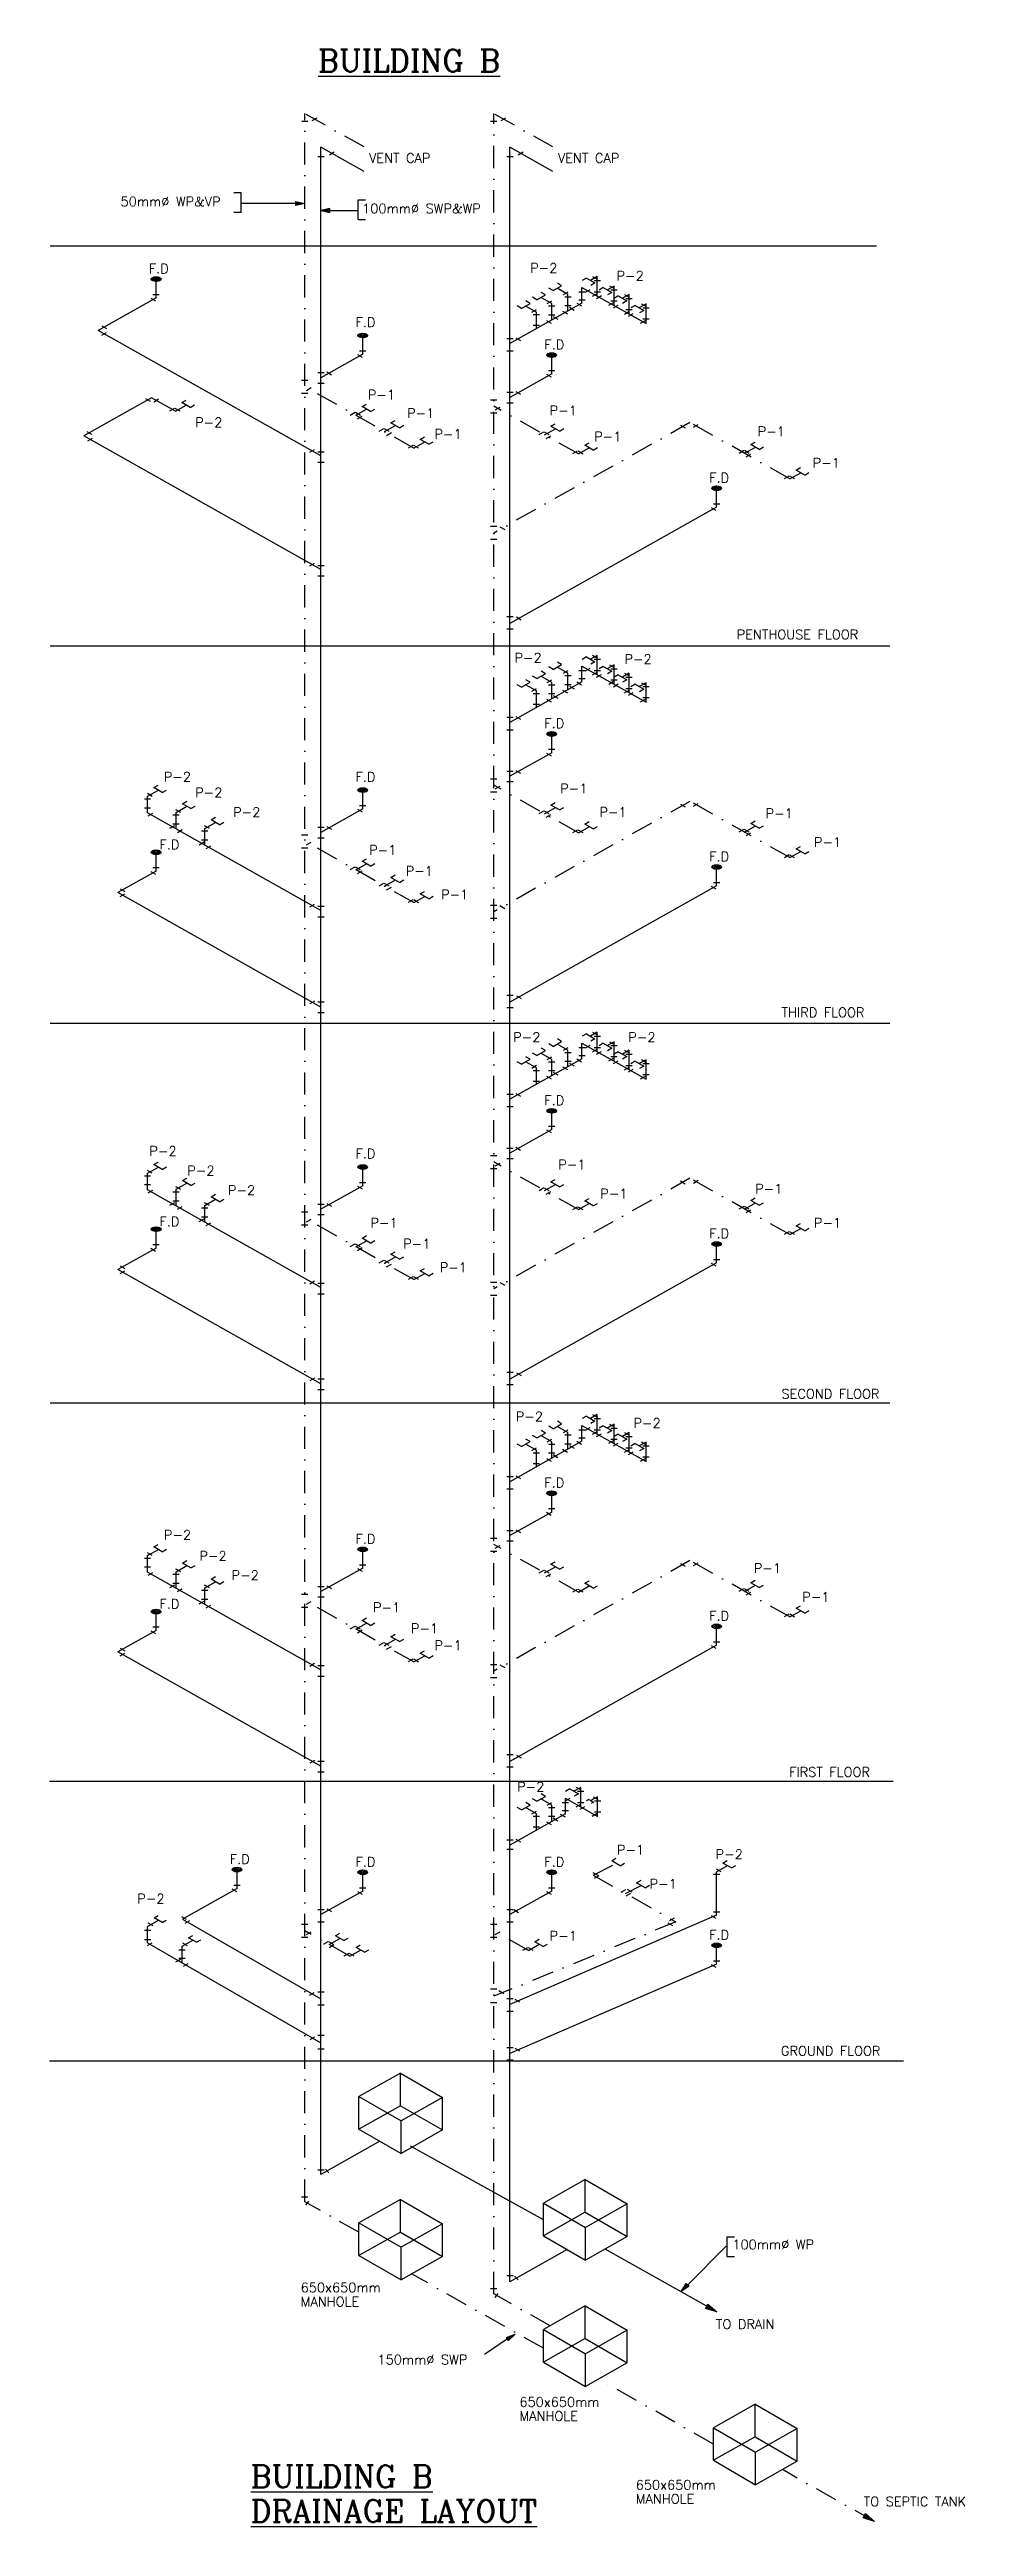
# Model space of a CAD drawing. Extents: x 3065113 to 6433189, y 628544 to 1322066.
# Drawn here: x 3151482 to 3166094, y 628544 to 667699 of the extents above; entities that cross this region are included whole.
import ezdxf

# ---------------------------------------------------------------- set-up
doc = ezdxf.new("R2010")
doc.units = 0
doc.header["$LTSCALE"] = 700
doc.header["$MEASUREMENT"] = 0
doc.linetypes.add('DASHDOT', pattern=[1, 0.5, -0.25, 0, -0.25])
for name, color, linetype in [('DRAINGE', 6, 'CONTINUOUS'), ('W-SUPPLY', 4, 'DASHDOT'), ('WAT-TXT', 8, 'CONTINUOUS')]:
    doc.layers.add(name, color=color, linetype=linetype)
doc.styles.add('ROMANC', font='ROMANC', dxfattribs={"height": 0.2})

msp = doc.modelspace()

# ---------------------------------------------------------------- texts
at = {"layer": 'WAT-TXT', "color": 7, "style": 'ROMANC'}
for s, height, p in [('%%UBUILDING B', 350, (3155729, 667349)), ('VENT CAP', 150, (3156535, 665909)), ('VENT CAP', 150, (3159522, 665909)), ('50mm%%c WP&VP', 150, (3152606, 665221)), ('100mm%%c SWP&WP', 150, (3156426, 665110)), ('F.D', 150, (3153052, 664161)), ('P-2', 150, (3159083, 664171)), ('P-2', 150, (3160448, 664047)), ('F.D', 150, (3156320, 663314)), ('F.D', 150, (3159307, 662960)), ('P-1', 150, (3156515, 662167)), ('P-2', 150, (3153785, 661731)), ('P-1', 150, (3157136, 661877)), ('P-1', 150, (3159391, 661919)), ('P-1', 150, (3162681, 661588)), ('P-1', 150, (3157570, 661546)), ('P-1', 150, (3160095, 661505)), ('F.D', 150, (3161915, 660855)), ('P-1', 150, (3163551, 661091)), ('PENTHOUSE FLOOR', 150, (3162349, 658377)), ('P-2', 150, (3158834, 658009)), ('P-2', 150, (3160573, 657988)), ('F.D', 150, (3159307, 656972)), ('P-2', 150, (3153289, 656127)), ('F.D', 150, (3156320, 656128)), ('P-2', 150, (3153785, 655879)), ('P-1', 150, (3159557, 655942)), ('P-2', 150, (3154385, 655568)), ('P-1', 150, (3160178, 655570)), ('P-1', 150, (3162806, 655549)), ('F.D', 150, (3153220, 655056)), ('P-1', 150, (3156536, 654970)), ('P-1', 150, (3163571, 655094)), ('P-1', 150, (3157115, 654639)), ('F.D', 150, (3161915, 654867)), ('P-1', 150, (3157674, 654267)), ('THIRD FLOOR', 150, (3163058, 652403)), ('P-2', 150, (3158814, 652011)), ('P-2', 150, (3160635, 652011)), ('F.D', 150, (3159307, 651013)), ('P-2', 150, (3153061, 650212)), ('P-2', 150, (3153661, 649902)), ('F.D', 150, (3156320, 650170)), ('P-1', 150, (3159527, 649997)), ('P-2', 150, (3154303, 649592)), ('P-1', 150, (3160191, 649538)), ('P-1', 150, (3162640, 649614)), ('F.D', 150, (3153220, 649098)), ('P-1', 150, (3156556, 649077)), ('P-1', 150, (3163571, 649077)), ('P-1', 150, (3157074, 648746)), ('F.D', 150, (3161915, 648908)), ('P-1', 150, (3157653, 648373)), ('SECOND FLOOR', 150, (3163058, 646372)), ('P-2', 150, (3158855, 646014)), ('P-2', 150, (3160717, 645911)), ('F.D', 150, (3159307, 644969)), ('P-2', 150, (3153291, 644144)), ('F.D', 150, (3156320, 644081)), ('P-2', 150, (3153852, 643812)), ('P-1', 150, (3162619, 643617)), ('P-2', 150, (3154362, 643506)), ('F.D', 150, (3153220, 643053)), ('P-1', 150, (3156598, 642997)), ('F.D', 150, (3161915, 642864)), ('P-1', 150, (3163385, 643162)), ('P-1', 150, (3157198, 642666)), ('P-1', 150, (3157570, 642397)), ('P-2', 150, (3158876, 640162)), ('FIRST FLOOR', 150, (3163178, 640395)), ('F.D', 150, (3154332, 639018)), ('F.D', 150, (3156320, 638976)), ('F.D', 150, (3159307, 638976)), ('P-1', 150, (3160454, 639165)), ('P-2', 150, (3162016, 639096)), ('P-1', 150, (3160971, 638627)), ('P-2', 150, (3152870, 638393)), ('P-1', 150, (3159391, 637806)), ('F.D', 150, (3161915, 637822)), ('GROUND FLOOR', 150, (3163048, 635987)), ('100mm%%c WP ', 150, (3162281, 632927)), ('650x650mm', 150, (3155454, 632245)), ('MANHOLE', 150, (3155454, 632023)), ('TO DRAIN', 150, (3162020, 631666)), ('150mm%%c SWP ', 150, (3156669, 631106)), ('650x650mm', 150, (3158913, 630436)), ('MANHOLE', 150, (3158913, 630214)), ('%%UBUILDING B', 350, (3154663, 629160)), ('650x650mm', 150, (3160753, 629126)), ('%%UDRAINAGE LAYOUT', 350, (3154663, 628614)), ('MANHOLE', 150, (3160753, 628904)), ('TO SEPTIC TANK', 150, (3164358, 628862))]:
    msp.add_text(s, height=height, dxfattribs=at).set_placement(p)

# ---------------------------------------------------------------- hatches: boundary and pattern name
at = {"layer": 'DRAINGE'}
h = msp.add_hatch(dxfattribs=at)
h.set_pattern_fill('ANSI32', color=256, scale=70, style=0)
h.set_pattern_definition([(45, (972602.008, 185787.45), (-18.561553, 18.561553), []), (45, (972614.382, 185787.45), (-18.561553, 18.561553), [])])
edge = h.paths.add_edge_path()
edge.add_ellipse((3153168, 664070), major_axis=(77, 0), ratio=0.473513, start_angle=0, end_angle=360)
h = msp.add_hatch(dxfattribs=at)
h.set_pattern_fill('ANSI32', color=256, scale=70, style=0)
h.set_pattern_definition([(45, (975870.008, 184896.103), (-18.561553, 18.561553), []), (45, (975882.382, 184896.103), (-18.561553, 18.561553), [])])
edge = h.paths.add_edge_path()
edge.add_ellipse((3156436, 663179), major_axis=(77, 0), ratio=0.473513, start_angle=0, end_angle=360)
h = msp.add_hatch(dxfattribs=at)
h.set_pattern_fill('ANSI32', color=256, scale=70, style=0)
h.set_pattern_definition([(45, (978857.008, 184586.045), (-18.561553, 18.561553), []), (45, (978869.382, 184586.045), (-18.561553, 18.561553), [])])
edge = h.paths.add_edge_path()
edge.add_ellipse((3159423, 662869), major_axis=(77, 0), ratio=0.473513, start_angle=0, end_angle=360)
h = msp.add_hatch(dxfattribs=at)
h.set_pattern_fill('ANSI32', color=256, scale=70, style=0)
h.set_pattern_definition([(45, (981465.008, 182481.216), (-18.561553, 18.561553), []), (45, (981477.382, 182481.216), (-18.561553, 18.561553), [])])
edge = h.paths.add_edge_path()
edge.add_ellipse((3162031, 660764), major_axis=(77, 0), ratio=0.473513, start_angle=0, end_angle=360)
h = msp.add_hatch(dxfattribs=at)
h.set_pattern_fill('ANSI32', color=256, scale=70, style=0)
h.set_pattern_definition([(45, (978857.008, 178597.633), (-18.561553, 18.561553), []), (45, (978869.382, 178597.633), (-18.561553, 18.561553), [])])
edge = h.paths.add_edge_path()
edge.add_ellipse((3159423, 656880), major_axis=(77, 0), ratio=0.473513, start_angle=0, end_angle=360)
h = msp.add_hatch(dxfattribs=at)
h.set_pattern_fill('ANSI32', color=256, scale=70, style=0)
h.set_pattern_definition([(45, (975870.008, 177710.01), (-18.561553, 18.561553), []), (45, (975882.382, 177710.01), (-18.561553, 18.561553), [])])
edge = h.paths.add_edge_path()
edge.add_ellipse((3156436, 655993), major_axis=(77, 0), ratio=0.473513, start_angle=0, end_angle=360)
h = msp.add_hatch(dxfattribs=at)
h.set_pattern_fill('ANSI32', color=256, scale=70, style=0)
h.set_pattern_definition([(45, (972602.008, 176726.46), (-18.561553, 18.561553), []), (45, (972614.382, 176726.46), (-18.561553, 18.561553), [])])
edge = h.paths.add_edge_path()
edge.add_ellipse((3153168, 655009), major_axis=(77, 0), ratio=0.473513, start_angle=0, end_angle=360)
h = msp.add_hatch(dxfattribs=at)
h.set_pattern_fill('ANSI32', color=256, scale=70, style=0)
h.set_pattern_definition([(45, (981465.008, 176492.804), (-18.561553, 18.561553), []), (45, (981477.382, 176492.804), (-18.561553, 18.561553), [])])
edge = h.paths.add_edge_path()
edge.add_ellipse((3162031, 654776), major_axis=(77, 0), ratio=0.473513, start_angle=0, end_angle=360)
h = msp.add_hatch(dxfattribs=at)
h.set_pattern_fill('ANSI32', color=256, scale=70, style=0)
h.set_pattern_definition([(45, (978857.008, 172639.168), (-18.561553, 18.561553), []), (45, (978869.382, 172639.168), (-18.561553, 18.561553), [])])
edge = h.paths.add_edge_path()
edge.add_ellipse((3159423, 650922), major_axis=(77, 0), ratio=0.473513, start_angle=0, end_angle=360)
h = msp.add_hatch(dxfattribs=at)
h.set_pattern_fill('ANSI32', color=256, scale=70, style=0)
h.set_pattern_definition([(45, (975870.008, 171751.545), (-18.561553, 18.561553), []), (45, (975882.382, 171751.545), (-18.561553, 18.561553), [])])
edge = h.paths.add_edge_path()
edge.add_ellipse((3156436, 650034), major_axis=(77, 0), ratio=0.473513, start_angle=0, end_angle=360)
h = msp.add_hatch(dxfattribs=at)
h.set_pattern_fill('ANSI32', color=256, scale=70, style=0)
h.set_pattern_definition([(45, (972602.008, 170767.995), (-18.561553, 18.561553), []), (45, (972614.382, 170767.995), (-18.561553, 18.561553), [])])
edge = h.paths.add_edge_path()
edge.add_ellipse((3153168, 649051), major_axis=(77, 0), ratio=0.473513, start_angle=0, end_angle=360)
h = msp.add_hatch(dxfattribs=at)
h.set_pattern_fill('ANSI32', color=256, scale=70, style=0)
h.set_pattern_definition([(45, (981465.008, 170534.34), (-18.561553, 18.561553), []), (45, (981477.382, 170534.34), (-18.561553, 18.561553), [])])
edge = h.paths.add_edge_path()
edge.add_ellipse((3162031, 648817), major_axis=(77, 0), ratio=0.473513, start_angle=0, end_angle=360)
h = msp.add_hatch(dxfattribs=at)
h.set_pattern_fill('ANSI32', color=256, scale=70, style=0)
h.set_pattern_definition([(45, (978857.008, 166594.74), (-18.561553, 18.561553), []), (45, (978869.382, 166594.74), (-18.561553, 18.561553), [])])
edge = h.paths.add_edge_path()
edge.add_ellipse((3159423, 644877), major_axis=(77, 0), ratio=0.473513, start_angle=0, end_angle=360)
h = msp.add_hatch(dxfattribs=at)
h.set_pattern_fill('ANSI32', color=256, scale=70, style=0)
h.set_pattern_definition([(45, (975870.008, 165707.116), (-18.561553, 18.561553), []), (45, (975882.382, 165707.116), (-18.561553, 18.561553), [])])
edge = h.paths.add_edge_path()
edge.add_ellipse((3156436, 643990), major_axis=(77, 0), ratio=0.473513, start_angle=0, end_angle=360)
h = msp.add_hatch(dxfattribs=at)
h.set_pattern_fill('ANSI32', color=256, scale=70, style=0)
h.set_pattern_definition([(45, (972602.008, 164723.566), (-18.561553, 18.561553), []), (45, (972614.382, 164723.566), (-18.561553, 18.561553), [])])
edge = h.paths.add_edge_path()
edge.add_ellipse((3153168, 643006), major_axis=(77, 0), ratio=0.473513, start_angle=0, end_angle=360)
h = msp.add_hatch(dxfattribs=at)
h.set_pattern_fill('ANSI32', color=256, scale=70, style=0)
h.set_pattern_definition([(45, (981465.008, 164489.91), (-18.561553, 18.561553), []), (45, (981477.382, 164489.91), (-18.561553, 18.561553), [])])
edge = h.paths.add_edge_path()
edge.add_ellipse((3162031, 642773), major_axis=(77, 0), ratio=0.473513, start_angle=0, end_angle=360)
h = msp.add_hatch(dxfattribs=at)
h.set_pattern_fill('ANSI32', color=256, scale=70, style=0)
h.set_pattern_definition([(45, (973881.98, 160643.922), (-18.561553, 18.561553), []), (45, (973894.353, 160643.922), (-18.561553, 18.561553), [])])
edge = h.paths.add_edge_path()
edge.add_ellipse((3154448, 638927), major_axis=(77, 0), ratio=0.473513, start_angle=0, end_angle=360)
h = msp.add_hatch(dxfattribs=at)
h.set_pattern_fill('ANSI32', color=256, scale=70, style=0)
h.set_pattern_definition([(45, (975870.008, 160602.085), (-18.561553, 18.561553), []), (45, (975882.382, 160602.085), (-18.561553, 18.561553), [])])
edge = h.paths.add_edge_path()
edge.add_ellipse((3156436, 638885), major_axis=(77, 0), ratio=0.473513, start_angle=0, end_angle=360)
h = msp.add_hatch(dxfattribs=at)
h.set_pattern_fill('ANSI32', color=256, scale=70, style=0)
h.set_pattern_definition([(45, (978857.008, 160602.085), (-18.561553, 18.561553), []), (45, (978869.382, 160602.085), (-18.561553, 18.561553), [])])
edge = h.paths.add_edge_path()
edge.add_ellipse((3159423, 638885), major_axis=(77, 0), ratio=0.473513, start_angle=0, end_angle=360)
h = msp.add_hatch(dxfattribs=at)
h.set_pattern_fill('ANSI32', color=256, scale=70, style=0)
h.set_pattern_definition([(45, (981465.008, 159447.763), (-18.561553, 18.561553), []), (45, (981477.382, 159447.763), (-18.561553, 18.561553), [])])
edge = h.paths.add_edge_path()
edge.add_ellipse((3162031, 637730), major_axis=(77, 0), ratio=0.473513, start_angle=0, end_angle=360)

# ---------------------------------------------------------------- linework, layer by layer
for p, q in [((3155775, 634109), (3155775, 666157)), ((3156457, 665773), (3155775, 666157)), ((3155908, 666037), (3155983, 666080)), ((3158762, 632413), (3158762, 666157)), ((3159444, 665773), (3158762, 666157)), ((3158895, 666037), (3158970, 666080)), ((3155726, 666009), (3155825, 666009)), ((3158713, 666009), (3158812, 666009)), ((3159974, 664087), (3159906, 664047)), ((3159974, 664087), (3160108, 664009)), ((3160144, 664110), (3160037, 664050)), ((3160071, 664112), (3160146, 664069)), ((3160144, 663803), (3160144, 664110)), ((3153168, 663773), (3152253, 663258)), ((3153084, 663768), (3153158, 663725)), ((3153118, 663827), (3153218, 663827)), ((3153168, 663773), (3153168, 664034)), ((3159901, 663692), (3158762, 663051)), ((3159081, 663684), (3159013, 663724)), ((3159189, 663743), (3159120, 663782)), ((3159189, 663743), (3159323, 663821)), ((3159423, 663683), (3159252, 663780)), ((3159323, 663821), (3159255, 663860)), ((3159350, 663682), (3159425, 663725)), ((3159446, 663888), (3159378, 663928)), ((3159446, 663888), (3159581, 663966)), ((3159681, 663829), (3159510, 663925)), ((3159581, 663966), (3159513, 664005)), ((3159608, 663827), (3159682, 663870)), ((3159631, 663791), (3159730, 663791)), ((3159681, 663568), (3159681, 663829)), ((3159822, 663689), (3159896, 663646)), ((3159852, 663871), (3159951, 663871)), ((3159852, 663743), (3159951, 663743)), ((3159901, 663692), (3159901, 663939)), ((3159901, 663939), (3160915, 663369)), ((3159960, 663864), (3160034, 663907)), ((3160108, 664009), (3160040, 663970)), ((3160070, 663802), (3160145, 663845)), ((3160095, 664049), (3160194, 664049)), ((3160095, 663870), (3160194, 663870)), ((3160134, 663766), (3160209, 663809)), ((3160240, 663937), (3160172, 663897)), ((3160240, 663937), (3160375, 663859)), ((3160411, 663960), (3160304, 663900)), ((3160375, 663859), (3160307, 663820)), ((3160327, 663657), (3160401, 663701)), ((3160338, 663962), (3160413, 663919)), ((3160361, 663899), (3160461, 663899)), ((3160361, 663725), (3160461, 663725)), ((3160477, 663803), (3160409, 663764)), ((3160411, 663653), (3160411, 663960)), ((3160477, 663803), (3160612, 663726)), ((3160648, 663827), (3160541, 663767)), ((3160612, 663726), (3160544, 663686)), ((3160575, 663828), (3160650, 663785)), ((3160598, 663766), (3160698, 663766)), ((3160648, 663519), (3160648, 663827)), ((3152308, 663332), (3152383, 663289)), ((3158946, 663607), (3158878, 663646)), ((3158946, 663607), (3159081, 663684)), ((3159181, 663547), (3159010, 663643)), ((3159108, 663546), (3159182, 663589)), ((3159131, 663508), (3159230, 663508)), ((3159131, 663340), (3159230, 663340)), ((3159181, 663286), (3159181, 663547)), ((3159339, 663418), (3159413, 663375)), ((3159373, 663645), (3159473, 663645)), ((3159373, 663506), (3159473, 663506)), ((3159423, 663423), (3159423, 663683)), ((3159447, 663479), (3159521, 663435)), ((3159596, 663563), (3159671, 663520)), ((3159631, 663652), (3159730, 663652)), ((3159705, 663624), (3159779, 663581)), ((3160402, 663615), (3160477, 663658)), ((3160574, 663518), (3160649, 663561)), ((3160598, 663587), (3160698, 663587)), ((3160638, 663482), (3160712, 663526)), ((3160744, 663653), (3160676, 663614)), ((3160744, 663653), (3160879, 663575)), ((3160915, 663677), (3160807, 663617)), ((3160879, 663575), (3160810, 663536)), ((3160830, 663374), (3160905, 663417)), ((3160842, 663678), (3160917, 663635)), ((3160865, 663616), (3160964, 663616)), ((3160865, 663442), (3160964, 663442)), ((3160915, 663369), (3160915, 663677)), ((3155775, 661276), (3152253, 663258)), ((3152310, 663183), (3152384, 663227)), ((3156386, 662935), (3156486, 662935)), ((3156436, 662882), (3156436, 663142)), ((3158712, 663132), (3158812, 663132)), ((3158712, 662936), (3158812, 662936)), ((3158854, 663143), (3158928, 663100)), ((3155725, 662591), (3155825, 662591)), ((3156436, 662882), (3155775, 662510)), ((3155867, 662602), (3155941, 662559)), ((3156352, 662877), (3156426, 662834)), ((3159423, 662571), (3158762, 662200)), ((3159339, 662567), (3159413, 662524)), ((3159373, 662625), (3159473, 662625)), ((3159423, 662571), (3159423, 662832)), ((3153094, 662195), (3152022, 661591)), ((3153002, 662185), (3153076, 662142)), ((3153473, 661982), (3153094, 662195)), ((3153130, 662132), (3153205, 662175)), ((3153573, 662119), (3153641, 662158)), ((3155725, 662426), (3155825, 662426)), ((3158712, 662281), (3158812, 662281)), ((3158854, 662292), (3158928, 662249)), ((3153386, 661986), (3153461, 662029)), ((3153546, 661980), (3153471, 662023)), ((3153473, 661982), (3153644, 662078)), ((3153707, 662041), (3153573, 662119)), ((3153707, 662041), (3153775, 662081)), ((3158712, 662116), (3158812, 662116)), ((3155775, 659479), (3152022, 661591)), ((3152072, 661662), (3152147, 661619)), ((3152088, 661512), (3152163, 661555)), ((3155596, 661334), (3155671, 661377)), ((3155725, 661341), (3155825, 661341)), ((3155725, 661176), (3155825, 661176)), ((3162031, 660467), (3162031, 660727)), ((3162031, 660467), (3158762, 658627)), ((3161947, 660462), (3162021, 660419)), ((3161981, 660520), (3162081, 660520)), ((3155596, 659537), (3155671, 659581)), ((3155725, 659544), (3155825, 659544)), ((3155725, 659379), (3155825, 659379)), ((3158712, 658737), (3158812, 658737)), ((3158867, 658729), (3158942, 658686)), ((3158712, 658541), (3158812, 658541)), ((3159189, 657755), (3159323, 657832)), ((3159323, 657832), (3159255, 657872)), ((3159446, 657900), (3159378, 657939)), ((3159446, 657900), (3159581, 657977)), ((3159681, 657840), (3159510, 657936)), ((3159581, 657977), (3159513, 658017)), ((3159608, 657839), (3159682, 657882)), ((3159681, 657579), (3159681, 657840)), ((3159852, 657882), (3159951, 657882)), ((3159901, 657703), (3159901, 657951)), ((3159901, 657951), (3160915, 657381)), ((3159974, 658098), (3159906, 658059)), ((3159960, 657876), (3160034, 657919)), ((3159974, 658098), (3160108, 658021)), ((3160144, 658122), (3160037, 658062)), ((3160108, 658021), (3160040, 657981)), ((3160070, 657813), (3160145, 657856)), ((3160071, 658124), (3160146, 658080)), ((3160095, 658061), (3160194, 658061)), ((3160095, 657882), (3160194, 657882)), ((3160134, 657777), (3160209, 657821)), ((3160144, 657814), (3160144, 658122)), ((3160240, 657948), (3160172, 657909)), ((3160240, 657948), (3160375, 657871)), ((3160411, 657972), (3160304, 657912)), ((3160375, 657871), (3160307, 657831)), ((3160338, 657973), (3160413, 657930)), ((3160361, 657911), (3160461, 657911)), ((3160477, 657815), (3160409, 657775)), ((3160411, 657664), (3160411, 657972)), ((3160477, 657815), (3160612, 657737)), ((3160648, 657839), (3160541, 657778)), ((3160575, 657840), (3160650, 657797)), ((3160648, 657531), (3160648, 657839)), ((3159901, 657703), (3158762, 657062)), ((3158946, 657618), (3158878, 657658)), ((3158946, 657618), (3159081, 657696)), ((3159181, 657559), (3159010, 657655)), ((3159081, 657696), (3159013, 657735)), ((3159108, 657557), (3159182, 657600)), ((3159189, 657755), (3159120, 657794)), ((3159131, 657520), (3159230, 657520)), ((3159181, 657298), (3159181, 657559)), ((3159423, 657695), (3159252, 657791)), ((3159339, 657429), (3159413, 657386)), ((3159350, 657693), (3159425, 657737)), ((3159373, 657657), (3159473, 657657)), ((3159373, 657518), (3159473, 657518)), ((3159423, 657434), (3159423, 657695)), ((3159447, 657490), (3159521, 657447)), ((3159596, 657574), (3159671, 657531)), ((3159631, 657802), (3159730, 657802)), ((3159631, 657663), (3159730, 657663)), ((3159705, 657635), (3159779, 657592)), ((3159822, 657701), (3159896, 657658)), ((3159852, 657754), (3159951, 657754)), ((3160327, 657669), (3160401, 657712)), ((3160361, 657737), (3160461, 657737)), ((3160402, 657626), (3160477, 657670)), ((3160612, 657737), (3160544, 657698)), ((3160574, 657530), (3160649, 657573)), ((3160598, 657778), (3160698, 657778)), ((3160598, 657599), (3160698, 657599)), ((3160638, 657494), (3160712, 657537)), ((3160744, 657665), (3160676, 657625)), ((3160744, 657665), (3160879, 657587)), ((3160915, 657688), (3160807, 657628)), ((3160879, 657587), (3160810, 657548)), ((3160830, 657386), (3160905, 657429)), ((3160842, 657690), (3160917, 657647)), ((3160865, 657628), (3160964, 657628)), ((3160865, 657454), (3160964, 657454)), ((3160915, 657381), (3160915, 657688)), ((3158712, 657143), (3158812, 657143)), ((3158854, 657154), (3158928, 657111)), ((3159131, 657352), (3159230, 657352)), ((3158712, 656947), (3158812, 656947)), ((3159423, 656583), (3159423, 656844)), ((3158712, 656292), (3158812, 656292)), ((3159423, 656583), (3158762, 656211)), ((3158854, 656303), (3158928, 656260)), ((3159339, 656578), (3159413, 656535)), ((3159373, 656637), (3159473, 656637)), ((3152982, 655855), (3153081, 655855)), ((3153105, 655893), (3153030, 655936)), ((3153032, 655894), (3153203, 655991)), ((3153032, 655634), (3153032, 655894)), ((3153132, 656032), (3153200, 656071)), ((3153266, 655954), (3153132, 656032)), ((3153266, 655954), (3153334, 655993)), ((3156436, 655695), (3156436, 655956)), ((3158712, 656127), (3158812, 656127)), ((3152982, 655713), (3153081, 655713)), ((3155775, 654090), (3153032, 655634)), ((3153043, 655585), (3153117, 655628)), ((3153434, 655601), (3153533, 655601)), ((3153557, 655639), (3153482, 655682)), ((3153484, 655640), (3153655, 655736)), ((3153484, 655379), (3153484, 655640)), ((3153584, 655777), (3153652, 655817)), ((3153718, 655700), (3153584, 655777)), ((3153718, 655700), (3153786, 655739)), ((3153937, 655385), (3154108, 655481)), ((3154037, 655522), (3154105, 655562)), ((3154171, 655445), (3154037, 655522)), ((3154171, 655445), (3154239, 655484)), ((3156436, 655695), (3155775, 655324)), ((3156352, 655691), (3156426, 655647)), ((3156386, 655749), (3156486, 655749)), ((3153387, 655389), (3153462, 655432)), ((3153434, 655459), (3153533, 655459)), ((3153506, 655324), (3153580, 655368)), ((3153850, 655128), (3153925, 655172)), ((3153887, 655346), (3153986, 655346)), ((3153887, 655204), (3153986, 655204)), ((3154010, 655384), (3153935, 655427)), ((3153937, 655124), (3153937, 655385)), ((3153961, 655068), (3154035, 655111)), ((3155725, 655405), (3155825, 655405)), ((3155725, 655240), (3155825, 655240)), ((3155867, 655416), (3155941, 655373)), ((3153168, 654712), (3152562, 654371)), ((3153084, 654707), (3153158, 654664)), ((3153118, 654766), (3153218, 654766)), ((3153168, 654712), (3153168, 654973)), ((3162031, 654478), (3162031, 654739)), ((3155775, 652563), (3152562, 654371)), ((3152598, 654309), (3152672, 654352)), ((3152599, 654432), (3152673, 654389)), ((3162031, 654478), (3158762, 652639)), ((3161947, 654473), (3162021, 654430)), ((3161981, 654532), (3162081, 654532)), ((3155596, 654148), (3155671, 654191)), ((3155725, 654155), (3155825, 654155)), ((3155725, 653990), (3155825, 653990)), ((3158712, 652749), (3158812, 652749)), ((3158867, 652740), (3158942, 652697)), ((3155604, 652617), (3155678, 652660)), ((3155725, 652643), (3155825, 652643)), ((3155725, 652478), (3155825, 652478)), ((3158712, 652553), (3158812, 652553)), ((3159446, 651941), (3159378, 651981)), ((3159446, 651941), (3159581, 652019)), ((3159681, 651882), (3159510, 651978)), ((3159581, 652019), (3159513, 652058)), ((3159901, 651745), (3159901, 651993)), ((3159901, 651993), (3160915, 651422)), ((3159974, 652140), (3159906, 652100)), ((3159960, 651917), (3160034, 651960)), ((3159974, 652140), (3160108, 652062)), ((3160144, 652164), (3160037, 652103)), ((3160108, 652062), (3160040, 652023)), ((3160071, 652165), (3160146, 652122)), ((3160095, 652103), (3160194, 652103)), ((3160144, 651856), (3160144, 652164)), ((3160240, 651990), (3160172, 651950)), ((3160240, 651990), (3160375, 651912)), ((3160411, 652014), (3160304, 651953)), ((3160338, 652015), (3160413, 651972)), ((3160361, 651953), (3160461, 651953)), ((3160411, 651706), (3160411, 652014)), ((3159901, 651745), (3158762, 651104)), ((3158946, 651660), (3158878, 651699)), ((3158946, 651660), (3159081, 651737)), ((3159181, 651600), (3159010, 651696)), ((3159081, 651737), (3159013, 651777)), ((3159108, 651599), (3159182, 651642)), ((3159189, 651796), (3159120, 651835)), ((3159131, 651561), (3159230, 651561)), ((3159181, 651339), (3159181, 651600)), ((3159189, 651796), (3159323, 651874)), ((3159423, 651736), (3159252, 651833)), ((3159323, 651874), (3159255, 651913)), ((3159350, 651735), (3159425, 651778)), ((3159373, 651698), (3159473, 651698)), ((3159373, 651559), (3159473, 651559)), ((3159423, 651476), (3159423, 651736)), ((3159596, 651616), (3159671, 651573)), ((3159608, 651880), (3159682, 651923)), ((3159631, 651844), (3159730, 651844)), ((3159631, 651705), (3159730, 651705)), ((3159681, 651621), (3159681, 651882)), ((3159705, 651677), (3159779, 651634)), ((3159822, 651743), (3159896, 651699)), ((3159852, 651924), (3159951, 651924)), ((3159852, 651796), (3159951, 651796)), ((3160070, 651855), (3160145, 651898)), ((3160095, 651924), (3160194, 651924)), ((3160134, 651819), (3160209, 651862)), ((3160375, 651912), (3160307, 651873)), ((3160327, 651711), (3160401, 651754)), ((3160361, 651779), (3160461, 651779)), ((3160402, 651668), (3160477, 651711)), ((3160477, 651856), (3160409, 651817)), ((3160477, 651856), (3160612, 651779)), ((3160648, 651880), (3160541, 651820)), ((3160612, 651779), (3160544, 651739)), ((3160574, 651571), (3160649, 651614)), ((3160575, 651882), (3160650, 651838)), ((3160598, 651819), (3160698, 651819)), ((3160598, 651640), (3160698, 651640)), ((3160638, 651536), (3160712, 651579)), ((3160648, 651572), (3160648, 651880)), ((3160744, 651706), (3160676, 651667)), ((3160744, 651706), (3160879, 651629)), ((3160915, 651730), (3160807, 651670)), ((3160879, 651629), (3160810, 651589)), ((3160842, 651732), (3160917, 651688)), ((3160865, 651669), (3160964, 651669)), ((3160915, 651422), (3160915, 651730)), ((3158712, 651185), (3158812, 651185)), ((3158854, 651196), (3158928, 651153)), ((3159131, 651393), (3159230, 651393)), ((3159339, 651471), (3159413, 651428)), ((3159447, 651532), (3159521, 651489)), ((3160830, 651427), (3160905, 651470)), ((3160865, 651495), (3160964, 651495)), ((3158712, 650989), (3158812, 650989)), ((3159423, 650625), (3159423, 650885)), ((3159423, 650625), (3158762, 650253)), ((3159339, 650620), (3159413, 650577)), ((3159373, 650678), (3159473, 650678)), ((3153032, 649936), (3153203, 650032)), ((3153132, 650073), (3153200, 650113)), ((3153266, 649996), (3153132, 650073)), ((3153266, 649996), (3153334, 650035)), ((3156436, 649737), (3156436, 649998)), ((3158712, 650334), (3158812, 650334)), ((3158712, 650169), (3158812, 650169)), ((3158854, 650345), (3158928, 650302)), ((3152982, 649897), (3153081, 649897)), ((3152982, 649755), (3153081, 649755)), ((3153105, 649934), (3153030, 649978)), ((3153032, 649675), (3153032, 649936)), ((3155775, 648131), (3153032, 649675)), ((3153043, 649627), (3153117, 649670)), ((3153434, 649643), (3153533, 649643)), ((3153557, 649680), (3153482, 649723)), ((3153484, 649682), (3153655, 649778)), ((3153484, 649421), (3153484, 649682)), ((3153584, 649819), (3153652, 649858)), ((3153718, 649741), (3153584, 649819)), ((3153718, 649741), (3153786, 649781)), ((3154037, 649564), (3154105, 649603)), ((3156436, 649737), (3155775, 649365)), ((3156352, 649732), (3156426, 649689)), ((3156386, 649791), (3156486, 649791)), ((3153387, 649431), (3153462, 649474)), ((3153434, 649501), (3153533, 649501)), ((3153506, 649366), (3153580, 649409)), ((3153850, 649170), (3153925, 649213)), ((3153887, 649388), (3153986, 649388)), ((3153887, 649246), (3153986, 649246)), ((3154010, 649425), (3153935, 649468)), ((3153937, 649427), (3154108, 649523)), ((3153937, 649166), (3153937, 649427)), ((3154171, 649486), (3154037, 649564)), ((3154171, 649486), (3154239, 649526)), ((3155725, 649446), (3155825, 649446)), ((3155725, 649281), (3155825, 649281)), ((3155867, 649457), (3155941, 649414)), ((3153118, 648808), (3153218, 648808)), ((3153168, 648753), (3153168, 649014)), ((3153961, 649110), (3154035, 649153)), ((3153168, 648753), (3152562, 648413)), ((3152599, 648474), (3152673, 648431)), ((3153084, 648749), (3153158, 648705)), ((3162031, 648520), (3158762, 646680)), ((3161947, 648515), (3162021, 648472)), ((3161981, 648574), (3162081, 648574)), ((3162031, 648520), (3162031, 648781)), ((3155775, 646605), (3152562, 648413)), ((3152598, 648350), (3152672, 648394)), ((3155596, 648189), (3155671, 648233)), ((3155725, 648196), (3155825, 648196)), ((3155725, 648031), (3155825, 648031)), ((3155604, 646659), (3155678, 646702)), ((3155725, 646684), (3155825, 646684)), ((3155725, 646519), (3155825, 646519)), ((3158712, 646790), (3158812, 646790)), ((3158712, 646594), (3158812, 646594)), ((3158867, 646782), (3158942, 646739)), ((3159974, 646095), (3159906, 646056)), ((3159974, 646095), (3160108, 646018)), ((3160144, 646119), (3160037, 646059)), ((3160071, 646121), (3160146, 646078)), ((3160144, 645811), (3160144, 646119)), ((3159901, 645700), (3158762, 645059)), ((3158946, 645615), (3159081, 645693)), ((3159081, 645693), (3159013, 645732)), ((3159189, 645752), (3159120, 645791)), ((3159189, 645752), (3159323, 645829)), ((3159423, 645692), (3159252, 645788)), ((3159323, 645829), (3159255, 645869)), ((3159350, 645691), (3159425, 645734)), ((3159446, 645897), (3159378, 645936)), ((3159423, 645431), (3159423, 645692)), ((3159446, 645897), (3159581, 645974)), ((3159681, 645837), (3159510, 645933)), ((3159581, 645974), (3159513, 646014)), ((3159608, 645836), (3159682, 645879)), ((3159631, 645799), (3159730, 645799)), ((3159681, 645576), (3159681, 645837)), ((3159822, 645698), (3159896, 645655)), ((3159852, 645879), (3159951, 645879)), ((3159852, 645751), (3159951, 645751)), ((3159901, 645700), (3159901, 645948)), ((3159901, 645948), (3160915, 645378)), ((3159960, 645873), (3160034, 645916)), ((3160108, 646018), (3160040, 645978)), ((3160070, 645810), (3160145, 645854)), ((3160095, 646058), (3160194, 646058)), ((3160095, 645879), (3160194, 645879)), ((3160134, 645775), (3160209, 645818)), ((3160240, 645945), (3160172, 645906)), ((3160240, 645945), (3160375, 645868)), ((3160411, 645969), (3160304, 645909)), ((3160375, 645868), (3160307, 645828)), ((3160327, 645666), (3160401, 645709)), ((3160338, 645971), (3160413, 645927)), ((3160361, 645908), (3160461, 645908)), ((3160361, 645734), (3160461, 645734)), ((3160477, 645812), (3160409, 645772)), ((3160411, 645661), (3160411, 645969)), ((3160477, 645812), (3160612, 645734)), ((3160648, 645836), (3160541, 645775)), ((3160612, 645734), (3160544, 645695)), ((3160575, 645837), (3160650, 645794)), ((3160598, 645775), (3160698, 645775)), ((3160648, 645528), (3160648, 645836)), ((3160915, 645686), (3160807, 645625)), ((3160842, 645687), (3160917, 645644)), ((3160915, 645378), (3160915, 645686)), ((3158946, 645615), (3158878, 645655)), ((3159181, 645556), (3159010, 645652)), ((3159108, 645554), (3159182, 645597)), ((3159131, 645517), (3159230, 645517)), ((3159131, 645349), (3159230, 645349)), ((3159181, 645295), (3159181, 645556)), ((3159339, 645426), (3159413, 645383)), ((3159373, 645654), (3159473, 645654)), ((3159373, 645515), (3159473, 645515)), ((3159447, 645487), (3159521, 645444)), ((3159596, 645572), (3159671, 645528)), ((3159631, 645660), (3159730, 645660)), ((3159705, 645632), (3159779, 645589)), ((3160402, 645624), (3160477, 645667)), ((3160574, 645527), (3160649, 645570)), ((3160598, 645596), (3160698, 645596)), ((3160638, 645491), (3160712, 645534)), ((3160744, 645662), (3160676, 645622)), ((3160744, 645662), (3160879, 645584)), ((3160879, 645584), (3160810, 645545)), ((3160830, 645383), (3160905, 645426)), ((3160865, 645625), (3160964, 645625)), ((3160865, 645451), (3160964, 645451)), ((3158712, 645140), (3158812, 645140)), ((3158712, 644944), (3158812, 644944)), ((3158854, 645151), (3158928, 645108)), ((3159423, 644580), (3158762, 644208)), ((3159339, 644575), (3159413, 644532)), ((3159373, 644634), (3159473, 644634)), ((3159423, 644580), (3159423, 644841)), ((3158712, 644289), (3158812, 644289)), ((3158712, 644124), (3158812, 644124)), ((3158854, 644300), (3158928, 644257)), ((3152982, 643853), (3153081, 643853)), ((3153105, 643890), (3153030, 643933)), ((3153032, 643892), (3153203, 643988)), ((3153032, 643631), (3153032, 643892)), ((3153132, 644029), (3153200, 644068)), ((3153266, 643951), (3153132, 644029)), ((3153266, 643951), (3153334, 643991)), ((3153484, 643637), (3153655, 643733)), ((3153584, 643774), (3153652, 643814)), ((3153718, 643697), (3153584, 643774)), ((3153718, 643697), (3153786, 643736)), ((3156386, 643746), (3156486, 643746)), ((3156436, 643693), (3156436, 643953)), ((3152982, 643711), (3153081, 643711)), ((3155775, 642087), (3153032, 643631)), ((3153043, 643582), (3153117, 643625)), ((3153387, 643386), (3153462, 643430)), ((3153434, 643598), (3153533, 643598)), ((3153434, 643456), (3153533, 643456)), ((3153557, 643636), (3153482, 643679)), ((3153484, 643376), (3153484, 643637)), ((3153506, 643321), (3153580, 643365)), ((3153887, 643343), (3153986, 643343)), ((3154010, 643381), (3153935, 643424)), ((3153937, 643382), (3154108, 643478)), ((3153937, 643121), (3153937, 643382)), ((3154037, 643520), (3154105, 643559)), ((3154171, 643442), (3154037, 643520)), ((3154171, 643442), (3154239, 643481)), ((3155725, 643402), (3155825, 643402)), ((3156436, 643693), (3155775, 643321)), ((3155867, 643413), (3155941, 643370)), ((3156352, 643688), (3156426, 643645)), ((3153168, 642709), (3153168, 642970)), ((3153850, 643126), (3153925, 643169)), ((3153887, 643201), (3153986, 643201)), ((3153961, 643065), (3154035, 643109)), ((3155725, 643237), (3155825, 643237)), ((3153168, 642709), (3152562, 642368)), ((3153084, 642704), (3153158, 642661)), ((3153118, 642763), (3153218, 642763)), ((3162031, 642475), (3162031, 642736)), ((3155775, 640560), (3152562, 642368)), ((3152598, 642306), (3152672, 642349)), ((3152599, 642429), (3152673, 642386)), ((3155596, 642145), (3155671, 642188)), ((3155725, 642152), (3155825, 642152)), ((3162031, 642475), (3158762, 640636)), ((3161947, 642470), (3162021, 642427)), ((3161981, 642529), (3162081, 642529)), ((3155725, 641987), (3155825, 641987)), ((3155604, 640614), (3155678, 640658)), ((3155725, 640640), (3155825, 640640)), ((3158712, 640746), (3158812, 640746)), ((3158867, 640737), (3158942, 640694)), ((3155725, 640475), (3155825, 640475)), ((3158712, 640550), (3158812, 640550)), ((3159712, 640203), (3159644, 640164)), ((3159712, 640203), (3159847, 640126)), ((3159883, 640227), (3159776, 640167)), ((3159810, 640229), (3159885, 640186)), ((3159883, 639919), (3159883, 640227)), ((3159640, 639809), (3158762, 639315)), ((3158946, 639871), (3158878, 639910)), ((3158946, 639871), (3159081, 639948)), ((3159181, 639811), (3159010, 639907)), ((3159081, 639948), (3159013, 639988)), ((3159108, 639810), (3159182, 639853)), ((3159189, 640007), (3159120, 640046)), ((3159181, 639550), (3159181, 639811)), ((3159189, 640007), (3159323, 640085)), ((3159423, 639947), (3159252, 640044)), ((3159323, 640085), (3159255, 640124)), ((3159350, 639946), (3159425, 639989)), ((3159373, 639909), (3159473, 639909)), ((3159423, 639687), (3159423, 639947)), ((3159560, 639806), (3159635, 639763)), ((3159590, 639988), (3159690, 639988)), ((3159590, 639860), (3159690, 639860)), ((3159640, 639809), (3159640, 640056)), ((3159640, 640056), (3160150, 639769)), ((3159642, 640013), (3159716, 640056)), ((3159847, 640126), (3159779, 640086)), ((3159809, 639919), (3159884, 639962)), ((3159833, 640166), (3159933, 640166)), ((3159833, 639987), (3159933, 639987)), ((3159873, 639883), (3159947, 639926)), ((3160009, 640036), (3159971, 640014)), ((3160009, 640036), (3160084, 639993)), ((3160150, 640077), (3160042, 640017)), ((3160084, 639993), (3160046, 639971)), ((3160065, 639774), (3160140, 639817)), ((3160077, 640079), (3160151, 640036)), ((3160100, 640016), (3160199, 640016)), ((3160100, 639842), (3160199, 639842)), ((3160150, 639769), (3160150, 640077)), ((3159131, 639772), (3159230, 639772)), ((3159131, 639604), (3159230, 639604)), ((3159339, 639682), (3159413, 639639)), ((3159373, 639770), (3159473, 639770)), ((3159447, 639743), (3159521, 639699)), ((3158712, 639396), (3158812, 639396)), ((3158712, 639252), (3158812, 639252)), ((3158854, 639407), (3158928, 639364)), ((3162131, 639031), (3162199, 639070)), ((3162265, 638953), (3162131, 639031)), ((3154448, 638629), (3153587, 638145)), ((3154398, 638683), (3154497, 638683)), ((3154448, 638629), (3154448, 638890)), ((3156386, 638641), (3156486, 638641)), ((3156436, 638588), (3156436, 638848)), ((3159373, 638641), (3159473, 638641)), ((3159423, 638588), (3159423, 638848)), ((3161981, 638855), (3162081, 638855)), ((3162104, 638892), (3162029, 638935)), ((3162031, 638894), (3162202, 638990)), ((3162031, 638207), (3162031, 638894)), ((3162265, 638953), (3162333, 638993)), ((3154364, 638625), (3154438, 638581)), ((3155725, 638297), (3155825, 638297)), ((3156436, 638588), (3155775, 638216)), ((3155867, 638308), (3155941, 638265)), ((3156352, 638583), (3156426, 638540)), ((3158712, 638297), (3158812, 638297)), ((3159423, 638588), (3158762, 638216)), ((3158826, 638294), (3158900, 638251)), ((3159339, 638583), (3159413, 638540)), ((3161981, 638261), (3162081, 638261)), ((3152984, 637972), (3153083, 637972)), ((3153034, 638030), (3153204, 638127)), ((3153034, 637770), (3153034, 638030)), ((3153119, 638036), (3153044, 638079)), ((3153137, 638165), (3153201, 638203)), ((3153264, 638092), (3153137, 638165)), ((3153264, 638092), (3153328, 638129)), ((3153648, 638137), (3153573, 638180)), ((3153587, 638145), (3155775, 636882)), ((3153627, 638079), (3153701, 638122)), ((3153681, 637851), (3153746, 637888)), ((3153808, 637778), (3153681, 637851)), ((3155725, 638101), (3155825, 638101)), ((3158712, 638101), (3158812, 638101)), ((3162031, 638207), (3158762, 636793)), ((3161947, 638202), (3162021, 638159)), ((3152984, 637821), (3153083, 637821)), ((3153030, 637729), (3153104, 637772)), ((3153034, 637770), (3155775, 636187)), ((3153482, 637468), (3153556, 637511)), ((3153528, 637657), (3153627, 637657)), ((3153528, 637526), (3153627, 637526)), ((3153578, 637716), (3153749, 637812)), ((3153578, 637455), (3153578, 637716)), ((3153663, 637721), (3153588, 637765)), ((3153808, 637778), (3153873, 637815)), ((3161981, 637487), (3162081, 637487)), ((3162031, 637433), (3162031, 637694)), ((3153600, 637400), (3153674, 637443)), ((3162031, 637433), (3158762, 636019)), ((3161947, 637428), (3162021, 637385)), ((3155594, 636943), (3155668, 636987)), ((3155725, 636993), (3155825, 636993)), ((3155725, 636791), (3155825, 636791)), ((3158712, 636888), (3158812, 636888)), ((3158712, 636692), (3158812, 636692)), ((3158840, 636880), (3158915, 636837)), ((3155604, 636242), (3155679, 636285)), ((3155725, 636308), (3155825, 636308)), ((3155725, 636096), (3155825, 636096)), ((3158712, 636115), (3158812, 636115)), ((3158712, 635919), (3158812, 635919)), ((3158841, 636106), (3158915, 636063)), ((3156706, 634633), (3155775, 634109)), ((3159292, 633389), (3157193, 634556)), ((3155825, 634176), (3155725, 634176)), ((3155844, 634194), (3155900, 634135)), ((3159668, 632923), (3158762, 632413)), ((3162034, 631935), (3160267, 632929)), ((3158812, 632508), (3158712, 632508)), ((3158835, 632499), (3158891, 632440))]:
    msp.add_line(p, q, dxfattribs=at)
msp.add_lwpolyline([(3162034, 631935), (3161856, 631989), (3161895, 632059)], close=True, dxfattribs=at)
for centre in [(3153168, 664070), (3156436, 663179), (3159423, 662869), (3162031, 660764), (3159423, 656880), (3156436, 655993), (3153168, 655009), (3162031, 654776), (3159423, 650922), (3156436, 650034), (3153168, 649051), (3162031, 648817), (3159423, 644877), (3156436, 643990), (3153168, 643006), (3162031, 642773), (3154448, 638927), (3156436, 638885), (3159423, 638885), (3162031, 637730)]:
    msp.add_ellipse(centre, major_axis=(77, 0), ratio=0.473513, dxfattribs=at)
msp.add_solid([(3161856, 631989), (3161895, 632059), (3162034, 631935)], dxfattribs=at)
at = {"layer": 'W-SUPPLY', "color": 3}
for p, q in [((3155470, 666565), (3155569, 666565)), ((3155519, 633677), (3155519, 666687)), ((3156457, 666159), (3155519, 666687)), ((3155637, 666576), (3155712, 666619)), ((3158457, 666565), (3158556, 666565)), ((3158506, 632220), (3158506, 666687)), ((3159444, 666159), (3158506, 666687)), ((3158624, 666576), (3158699, 666619)), ((3155569, 662465), (3155469, 662465)), ((3155569, 662260), (3155469, 662260)), ((3157244, 661400), (3155519, 662371)), ((3155545, 662311), (3155619, 662354)), ((3158556, 662155), (3158456, 662155)), ((3156238, 661921), (3156313, 661965)), ((3156398, 661916), (3156323, 661959)), ((3156325, 661917), (3156496, 662014)), ((3156350, 661861), (3156425, 661904)), ((3156425, 662055), (3156493, 662094)), ((3156559, 661977), (3156425, 662055)), ((3156559, 661977), (3156627, 662016)), ((3156781, 661661), (3156951, 661757)), ((3156880, 661798), (3156949, 661837)), ((3157015, 661720), (3156880, 661798)), ((3157015, 661720), (3157083, 661760)), ((3158556, 661950), (3158456, 661950)), ((3159846, 661307), (3158506, 662061)), ((3161610, 661802), (3158506, 660056)), ((3158532, 662001), (3158606, 662044)), ((3159412, 661744), (3159480, 661784)), ((3159546, 661667), (3159412, 661744)), ((3161458, 661760), (3161533, 661717)), ((3163190, 660913), (3161610, 661802)), ((3161667, 661728), (3161742, 661771)), ((3156694, 661665), (3156769, 661708)), ((3156854, 661659), (3156779, 661702)), ((3156813, 661600), (3156888, 661643)), ((3157158, 661404), (3157233, 661447)), ((3157317, 661398), (3157242, 661442)), ((3157244, 661400), (3157415, 661496)), ((3157344, 661537), (3157412, 661577)), ((3157478, 661460), (3157344, 661537)), ((3157478, 661460), (3157547, 661499)), ((3159225, 661611), (3159300, 661654)), ((3159385, 661606), (3159310, 661649)), ((3159312, 661607), (3159483, 661703)), ((3159337, 661550), (3159412, 661594)), ((3159546, 661667), (3159614, 661706)), ((3159760, 661311), (3159834, 661354)), ((3159919, 661305), (3159844, 661348)), ((3159846, 661307), (3160017, 661403)), ((3159946, 661444), (3160014, 661483)), ((3160080, 661366), (3159946, 661444)), ((3160080, 661366), (3160148, 661406)), ((3162386, 661321), (3162461, 661364)), ((3162546, 661315), (3162471, 661358)), ((3162473, 661317), (3162644, 661413)), ((3162572, 661454), (3162641, 661493)), ((3162707, 661376), (3162572, 661454)), ((3162707, 661376), (3162775, 661416)), ((3162498, 661260), (3162573, 661303)), ((3163104, 660917), (3163178, 660960)), ((3163263, 660912), (3163188, 660955)), ((3163190, 660913), (3163361, 661009)), ((3163290, 661050), (3163358, 661090)), ((3163424, 660973), (3163290, 661050)), ((3163424, 660973), (3163492, 661012)), ((3158556, 660157), (3158456, 660157)), ((3158556, 659952), (3158456, 659952)), ((3158605, 660154), (3158680, 660111)), ((3158556, 656166), (3158456, 656166)), ((3158556, 655961), (3158456, 655961)), ((3159846, 655318), (3158506, 656072)), ((3158532, 656012), (3158606, 656055)), ((3161610, 655814), (3158506, 654067)), ((3159225, 655623), (3159300, 655666)), ((3159385, 655617), (3159310, 655660)), ((3159312, 655619), (3159483, 655715)), ((3159337, 655562), (3159412, 655605)), ((3159412, 655756), (3159480, 655795)), ((3159546, 655678), (3159412, 655756)), ((3159546, 655678), (3159614, 655718)), ((3159946, 655455), (3160014, 655495)), ((3161458, 655771), (3161533, 655728)), ((3163190, 654925), (3161610, 655814)), ((3161667, 655739), (3161742, 655782)), ((3162572, 655466), (3162641, 655505)), ((3162707, 655388), (3162572, 655466)), ((3155569, 655279), (3155469, 655279)), ((3155569, 655074), (3155469, 655074)), ((3157244, 654214), (3155519, 655185)), ((3155545, 655125), (3155619, 655168)), ((3159760, 655322), (3159834, 655365)), ((3159919, 655317), (3159844, 655360)), ((3159846, 655318), (3160017, 655414)), ((3160080, 655378), (3159946, 655455)), ((3160080, 655378), (3160148, 655417)), ((3162386, 655332), (3162461, 655376)), ((3162546, 655327), (3162471, 655370)), ((3162473, 655328), (3162644, 655425)), ((3162498, 655272), (3162573, 655315)), ((3162707, 655388), (3162775, 655427)), ((3163290, 655062), (3163358, 655101)), ((3156238, 654735), (3156313, 654778)), ((3156398, 654730), (3156323, 654773)), ((3156325, 654731), (3156496, 654827)), ((3156350, 654674), (3156425, 654718)), ((3156425, 654868), (3156493, 654908)), ((3156559, 654791), (3156425, 654868)), ((3156559, 654791), (3156627, 654830)), ((3163104, 654929), (3163178, 654972)), ((3163263, 654923), (3163188, 654966)), ((3163190, 654925), (3163361, 655021)), ((3163424, 654984), (3163290, 655062)), ((3163424, 654984), (3163492, 655024)), ((3156694, 654479), (3156769, 654522)), ((3156854, 654473), (3156779, 654516)), ((3156781, 654475), (3156951, 654571)), ((3156813, 654414), (3156888, 654457)), ((3156880, 654612), (3156949, 654651)), ((3157015, 654534), (3156880, 654612)), ((3157015, 654534), (3157083, 654574)), ((3157244, 654214), (3157415, 654310)), ((3157344, 654351), (3157412, 654390)), ((3157478, 654273), (3157344, 654351)), ((3157478, 654273), (3157547, 654313)), ((3157158, 654218), (3157233, 654261)), ((3157317, 654212), (3157242, 654255)), ((3158556, 654169), (3158456, 654169)), ((3158556, 653964), (3158456, 653964)), ((3158605, 654166), (3158680, 654123)), ((3158556, 650208), (3158456, 650208)), ((3158556, 650003), (3158456, 650003)), ((3159846, 649360), (3158506, 650114)), ((3158532, 650054), (3158606, 650097)), ((3161610, 649855), (3158506, 648109)), ((3159225, 649664), (3159300, 649708)), ((3159385, 649659), (3159310, 649702)), ((3159312, 649660), (3159483, 649757)), ((3159337, 649604), (3159412, 649647)), ((3159412, 649798), (3159480, 649837)), ((3159546, 649720), (3159412, 649798)), ((3159546, 649720), (3159614, 649759)), ((3161458, 649813), (3161533, 649770)), ((3163190, 648966), (3161610, 649855)), ((3161667, 649781), (3161742, 649824)), ((3155569, 649320), (3155469, 649320)), ((3157244, 648255), (3155519, 649226)), ((3155545, 649166), (3155619, 649209)), ((3159760, 649364), (3159834, 649407)), ((3159919, 649358), (3159844, 649401)), ((3159846, 649360), (3160017, 649456)), ((3159946, 649497), (3160014, 649536)), ((3160080, 649419), (3159946, 649497)), ((3160080, 649419), (3160148, 649459)), ((3162386, 649374), (3162461, 649417)), ((3162546, 649368), (3162471, 649411)), ((3162473, 649370), (3162644, 649466)), ((3162498, 649313), (3162573, 649356)), ((3162572, 649507), (3162641, 649546)), ((3162707, 649429), (3162572, 649507)), ((3162707, 649429), (3162775, 649469)), ((3155569, 649115), (3155469, 649115)), ((3156238, 648777), (3156313, 648820)), ((3156398, 648771), (3156323, 648814)), ((3156325, 648773), (3156496, 648869)), ((3156425, 648910), (3156493, 648949)), ((3156559, 648832), (3156425, 648910)), ((3156559, 648832), (3156627, 648872)), ((3163104, 648970), (3163178, 649013)), ((3163263, 648965), (3163188, 649008)), ((3163190, 648966), (3163361, 649062)), ((3163290, 649103), (3163358, 649143)), ((3163424, 649026), (3163290, 649103)), ((3163424, 649026), (3163492, 649065)), ((3156350, 648716), (3156425, 648759)), ((3156694, 648520), (3156769, 648563)), ((3156854, 648515), (3156779, 648558)), ((3156781, 648516), (3156951, 648612)), ((3156813, 648455), (3156888, 648499)), ((3156880, 648654), (3156949, 648693)), ((3157015, 648576), (3156880, 648654)), ((3157015, 648576), (3157083, 648615)), ((3157344, 648393), (3157412, 648432)), ((3157158, 648259), (3157233, 648303)), ((3157317, 648254), (3157242, 648297)), ((3157244, 648255), (3157415, 648352)), ((3157478, 648315), (3157344, 648393)), ((3157478, 648315), (3157547, 648354)), ((3158556, 648210), (3158456, 648210)), ((3158605, 648207), (3158680, 648164)), ((3158556, 648005), (3158456, 648005)), ((3158556, 644163), (3158456, 644163)), ((3158556, 643958), (3158456, 643958)), ((3159846, 643315), (3158506, 644069)), ((3161610, 643811), (3158506, 642064)), ((3158532, 644009), (3158606, 644052)), ((3159412, 643753), (3159480, 643793)), ((3159546, 643676), (3159412, 643753)), ((3161458, 643768), (3161533, 643725)), ((3163190, 642922), (3161610, 643811)), ((3161667, 643736), (3161742, 643779)), ((3159225, 643620), (3159300, 643663)), ((3159385, 643614), (3159310, 643658)), ((3159312, 643616), (3159483, 643712)), ((3159337, 643559), (3159412, 643602)), ((3159546, 643676), (3159614, 643715)), ((3159760, 643319), (3159834, 643363)), ((3159919, 643314), (3159844, 643357)), ((3159846, 643315), (3160017, 643412)), ((3159946, 643453), (3160014, 643492)), ((3160080, 643375), (3159946, 643453)), ((3160080, 643375), (3160148, 643414)), ((3162386, 643330), (3162461, 643373)), ((3162546, 643324), (3162471, 643367)), ((3162473, 643325), (3162644, 643422)), ((3162572, 643463), (3162641, 643502)), ((3162707, 643385), (3162572, 643463)), ((3162707, 643385), (3162775, 643424)), ((3155569, 643276), (3155469, 643276)), ((3155569, 643071), (3155469, 643071)), ((3157244, 642211), (3155519, 643182)), ((3155545, 643122), (3155619, 643165)), ((3162498, 643269), (3162573, 643312)), ((3163104, 642926), (3163178, 642969)), ((3163263, 642920), (3163188, 642963)), ((3163190, 642922), (3163361, 643018)), ((3163290, 643059), (3163358, 643098)), ((3163424, 642981), (3163290, 643059)), ((3163424, 642981), (3163492, 643021)), ((3156238, 642732), (3156313, 642776)), ((3156398, 642727), (3156323, 642770)), ((3156325, 642728), (3156496, 642825)), ((3156350, 642672), (3156425, 642715)), ((3156425, 642866), (3156493, 642905)), ((3156559, 642788), (3156425, 642866)), ((3156559, 642788), (3156627, 642827)), ((3156781, 642472), (3156951, 642568)), ((3156880, 642609), (3156949, 642648)), ((3157015, 642531), (3156880, 642609)), ((3157015, 642531), (3157083, 642571)), ((3156694, 642476), (3156769, 642519)), ((3156854, 642470), (3156779, 642513)), ((3156813, 642411), (3156888, 642454)), ((3157158, 642215), (3157233, 642258)), ((3157317, 642209), (3157242, 642253)), ((3157244, 642211), (3157415, 642307)), ((3157344, 642348), (3157412, 642388)), ((3157478, 642271), (3157344, 642348)), ((3157478, 642271), (3157547, 642310)), ((3158556, 642166), (3158456, 642166)), ((3158605, 642163), (3158680, 642120)), ((3158556, 641961), (3158456, 641961)), ((3160079, 638838), (3160446, 639024)), ((3160372, 639067), (3160440, 639106)), ((3160507, 638989), (3160372, 639067)), ((3160507, 638989), (3160575, 639029)), ((3160079, 638838), (3161386, 638102)), ((3160156, 638832), (3160081, 638875)), ((3160169, 638830), (3160094, 638787)), ((3160589, 638551), (3160839, 638677)), ((3160767, 638718), (3160836, 638758)), ((3160902, 638641), (3160767, 638718)), ((3160902, 638641), (3160970, 638680)), ((3160592, 638608), (3160518, 638564)), ((3160670, 638549), (3160595, 638506)), ((3160698, 638569), (3160624, 638613)), ((3155569, 638057), (3155469, 638057)), ((3155569, 637852), (3155469, 637852)), ((3156229, 637560), (3155519, 637960)), ((3155545, 637903), (3155619, 637946)), ((3156002, 637881), (3156070, 637921)), ((3156137, 637804), (3156002, 637881)), ((3158556, 638057), (3158456, 638057)), ((3158556, 637852), (3158456, 637852)), ((3161386, 638102), (3158506, 636924)), ((3159056, 637650), (3158506, 637960)), ((3158532, 637903), (3158606, 637946)), ((3161260, 638088), (3161335, 638045)), ((3161362, 638158), (3161287, 638115)), ((3155816, 637748), (3155891, 637791)), ((3155975, 637742), (3155901, 637786)), ((3155902, 637744), (3156073, 637840)), ((3155906, 637698), (3155980, 637741)), ((3156137, 637804), (3156205, 637843)), ((3156143, 637564), (3156218, 637607)), ((3156302, 637559), (3156227, 637602)), ((3156229, 637560), (3156400, 637656)), ((3156329, 637697), (3156397, 637737)), ((3156463, 637620), (3156329, 637697)), ((3156463, 637620), (3156532, 637659)), ((3158969, 637654), (3159044, 637697)), ((3159129, 637649), (3159054, 637692)), ((3159056, 637650), (3159227, 637746)), ((3159156, 637788), (3159224, 637827)), ((3159290, 637710), (3159156, 637788)), ((3159290, 637710), (3159358, 637749)), ((3158556, 637039), (3158456, 637039)), ((3158556, 636821), (3158456, 636821)), ((3158590, 637014), (3158665, 636971)), ((3155569, 633750), (3155469, 633750)), ((3156375, 633195), (3155519, 633677)), ((3155535, 633622), (3155585, 633686)), ((3159292, 631361), (3157208, 632536)), ((3158556, 632299), (3158456, 632299)), ((3159397, 631717), (3158506, 632220)), ((3158529, 632161), (3158578, 632225)), ((3161982, 629847), (3160166, 630874)), ((3164527, 628623), (3163071, 629442))]:
    msp.add_line(p, q, dxfattribs=at)
at = {"layer": 'W-SUPPLY', "color": 5, "linetype": 'Continuous'}
for p, q in [((3157033, 635711), (3156375, 635341)), ((3157033, 635711), (3157699, 635327)), ((3157033, 635195), (3157033, 635711)), ((3156375, 634825), (3156375, 635341)), ((3156375, 635341), (3157041, 634956)), ((3157033, 635195), (3156375, 634825)), ((3157033, 635195), (3157699, 634811)), ((3157699, 635327), (3157041, 634956)), ((3157699, 634811), (3157699, 635327)), ((3156375, 634825), (3157041, 634440)), ((3157041, 634440), (3157041, 634956)), ((3157699, 634811), (3157041, 634440)), ((3159951, 634027), (3159292, 633656)), ((3159951, 634027), (3160617, 633642)), ((3159951, 633511), (3159951, 634027)), ((3157033, 633713), (3156375, 633343)), ((3157033, 633713), (3157699, 633329)), ((3157033, 633197), (3157033, 633713)), ((3159292, 633140), (3159292, 633656)), ((3159292, 633656), (3159959, 633271)), ((3160617, 633642), (3159959, 633271)), ((3160617, 633126), (3160617, 633642)), ((3156375, 632827), (3156375, 633343)), ((3156375, 633343), (3157041, 632958)), ((3157033, 633197), (3156375, 632827)), ((3157033, 633197), (3157699, 632813)), ((3157699, 633329), (3157041, 632958)), ((3157699, 632813), (3157699, 633329)), ((3159951, 633511), (3159292, 633140)), ((3159951, 633511), (3160617, 633126)), ((3159959, 632755), (3159959, 633271)), ((3156375, 632827), (3157041, 632442)), ((3157041, 632442), (3157041, 632958)), ((3157699, 632813), (3157041, 632442)), ((3159292, 633140), (3159959, 632755)), ((3160617, 633126), (3159959, 632755)), ((3159951, 632029), (3159292, 631658)), ((3159951, 632029), (3160617, 631644)), ((3159951, 631513), (3159951, 632029)), ((3159292, 631142), (3159292, 631658)), ((3159292, 631658), (3159959, 631273)), ((3160617, 631644), (3159959, 631273)), ((3160617, 631128), (3160617, 631644)), ((3159951, 631513), (3159292, 631142)), ((3159951, 631513), (3160617, 631128)), ((3159959, 630757), (3159959, 631273)), ((3159292, 631142), (3159959, 630757)), ((3160617, 631128), (3159959, 630757)), ((3162641, 630476), (3161982, 630105)), ((3162641, 630476), (3163307, 630091)), ((3162641, 629960), (3162641, 630476)), ((3161982, 629589), (3161982, 630105)), ((3161982, 630105), (3162648, 629720)), ((3163307, 630091), (3162648, 629720)), ((3163307, 629575), (3163307, 630091)), ((3162641, 629960), (3161982, 629589)), ((3162641, 629960), (3163307, 629575)), ((3162648, 629204), (3162648, 629720)), ((3161982, 629589), (3162648, 629204)), ((3163307, 629575), (3162648, 629204))]:
    msp.add_line(p, q, dxfattribs=at)
at = {"layer": 'W-SUPPLY', "color": 3}
msp.add_lwpolyline([(3164527, 628623), (3164348, 628678), (3164387, 628748)], close=True, dxfattribs=at)
msp.add_solid([(3164348, 628678), (3164387, 628748), (3164527, 628623)], dxfattribs=at)
at = {"layer": 'WAT-TXT', "color": 7}
for p, q in [((3154515, 665433), (3154396, 665433)), ((3154515, 665123), (3154515, 665433)), ((3155378, 665265), (3154515, 665265)), ((3156362, 665012), (3156362, 665322)), ((3156362, 665322), (3156481, 665322)), ((3154515, 665123), (3154396, 665123)), ((3155914, 665154), (3156362, 665154)), ((3156362, 665012), (3156481, 665012)), ((3151493, 664596), (3164559, 664596)), ((3151493, 658272), (3164772, 658272)), ((3151493, 652307), (3164772, 652307)), ((3151493, 646305), (3164772, 646305)), ((3151482, 640327), (3164823, 640327)), ((3151482, 635903), (3164988, 635903)), ((3161574, 632362), (3162185, 632972)), ((3162194, 633121), (3162194, 632811)), ((3162194, 633121), (3162313, 633121)), ((3162194, 632811), (3162313, 632811)), ((3158726, 631507), (3158363, 631262))]:
    msp.add_line(p, q, dxfattribs=at)
for points in [[(3155519, 665265), (3155378, 665234), (3155378, 665296)], [(3155773, 665154), (3155914, 665123), (3155914, 665185)], [(3161475, 632263), (3161552, 632384), (3161596, 632340)], [(3158844, 631583), (3158742, 631481), (3158709, 631533)]]:
    msp.add_lwpolyline(points, close=True, dxfattribs=at)
for points in [[(3155378, 665234), (3155378, 665296), (3155519, 665265)], [(3155914, 665123), (3155914, 665185), (3155773, 665154)], [(3161552, 632384), (3161596, 632340), (3161475, 632263)], [(3158742, 631481), (3158709, 631533), (3158844, 631583)]]:
    msp.add_solid(points, dxfattribs=at)

msp.set_redraw_order([(e.dxf.handle, doc.entitydb.next_handle()) for e in msp.query("TEXT MTEXT ATTDEF DIMENSION ARC_DIMENSION")])  # texts and dimensions are drawn at this point

doc.saveas('drawing.dxf')
